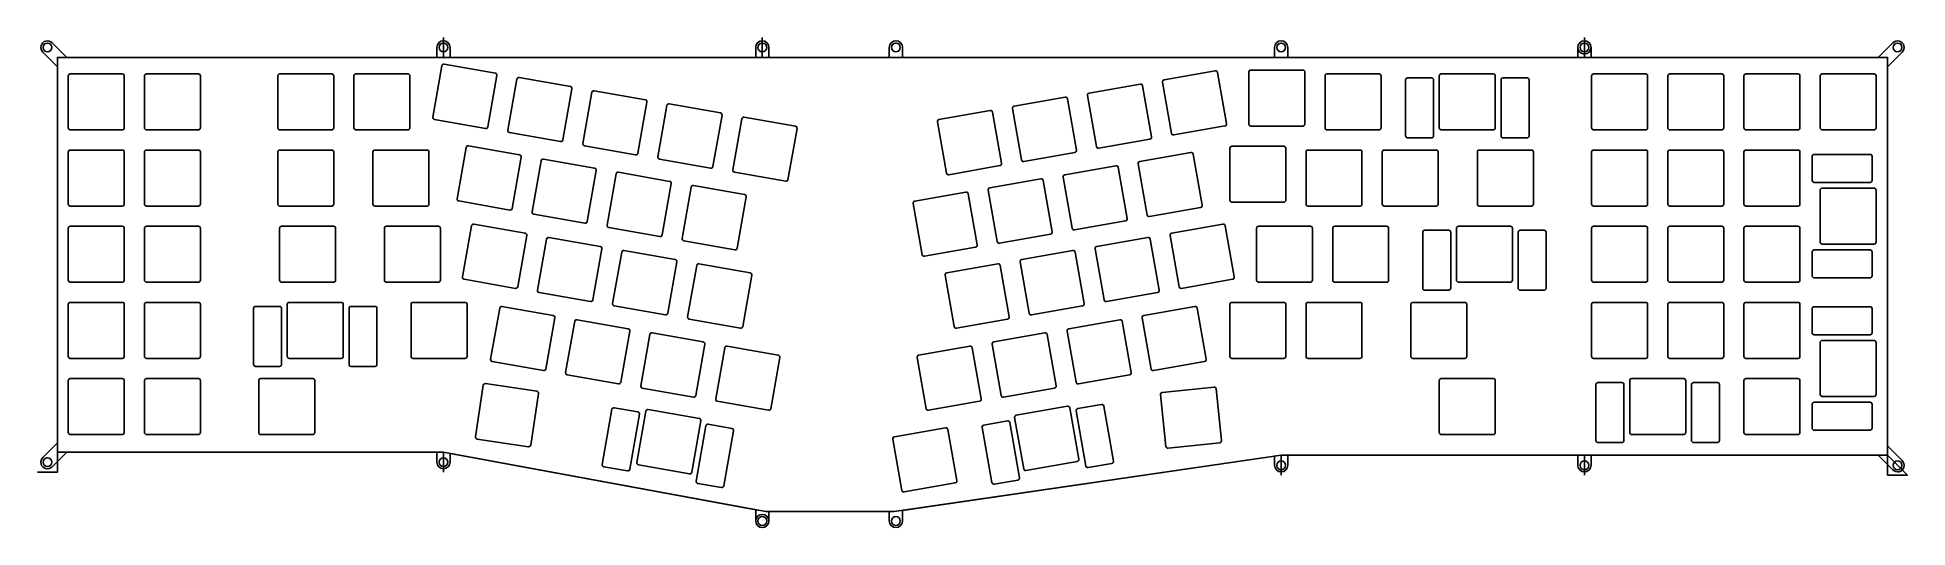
# Model space of a CAD drawing. Header units: millimetres. Extents: x -1 to 508, y -113 to 820.
# Drawn here: x 12.2 to 480, y 100 to 222.6 of the extents above; entities that cross this region are included whole.
import ezdxf

# ---------------------------------------------------------------- set-up
doc = ezdxf.new("R2010")
doc.units = ezdxf.units.MM
doc.header["$MEASUREMENT"] = 0
doc.layers.get('0').update_dxf_attribs({"linetype": 'CONTINUOUS'})

msp = doc.modelspace()

# ---------------------------------------------------------------- linework, layer by layer
at = {"linetype": 'Continuous'}
for p, q in [((113.75726, 217.58663), (113.75726, 222.58663)), ((113.75726, 217.58663), (113.75726, 222.58663)), ((193.51048, 217.58663), (193.51048, 222.58663)), ((193.51048, 217.58663), (193.51048, 222.58663)), ((399.12475, 217.58663), (399.12475, 222.58663)), ((17.20941, 118.88203), (17.20941, 113.88203)), ((113.75726, 118.88203), (113.75726, 113.88203)), ((113.75726, 118.88203), (113.75726, 113.88203)), ((323.292, 118.08393), (323.292, 113.08393)), ((399.12475, 118.08393), (399.12475, 113.08393)), ((474.95751, 118.08393), (474.95751, 113.08393)), ((479.95751, 113.08393), (474.95751, 118.08393)), ((17.20941, 113.88203), (12.20941, 113.88203)), ((474.95751, 113.08393), (479.95751, 113.08393))]:
    msp.add_line(p, q, dxfattribs=at)
for p, q in [((113.36266, 215.47842), (111.10523, 202.67592)), ((113.94189, 215.884), (126.74439, 213.62657)), ((19.93631, 212.97486), (19.93631, 199.97486)), ((20.43631, 213.47486), (33.43631, 213.47486)), ((33.93631, 212.97486), (33.93631, 199.97486)), ((38.98631, 212.97486), (38.98631, 199.97486)), ((39.48631, 213.47486), (52.48631, 213.47486)), ((52.98631, 212.97486), (52.98631, 199.97486)), ((72.32381, 212.97486), (72.32381, 199.97486)), ((72.82381, 213.47486), (85.82381, 213.47486)), ((86.32381, 212.97486), (86.32381, 199.97486)), ((91.37381, 212.97486), (91.37381, 199.97486)), ((91.87381, 213.47486), (104.87381, 213.47486)), ((105.37381, 212.97486), (105.37381, 199.97486)), ((127.14997, 213.04734), (124.89254, 200.24484)), ((132.12325, 212.17042), (129.86582, 199.36792)), ((132.70248, 212.576), (145.50498, 210.31857)), ((275.22485, 208.66458), (288.02736, 210.922)), ((288.60658, 210.51642), (290.86401, 197.71392)), ((293.57986, 211.39335), (295.83729, 198.59084)), ((293.98544, 211.97257), (306.78794, 214.23)), ((307.36717, 213.82442), (309.6246, 201.02192)), ((315.21131, 213.92736), (315.21131, 200.92736)), ((315.71131, 214.42736), (328.71131, 214.42736)), ((329.21131, 213.92736), (329.21131, 200.92736)), ((334.26131, 212.97486), (334.26131, 199.97486)), ((334.76131, 213.47486), (347.76131, 213.47486)), ((348.26131, 212.97486), (348.26131, 199.97486)), ((354.39831, 211.97486), (354.39831, 197.97486)), ((354.89831, 212.47486), (360.89831, 212.47486)), ((361.39831, 211.97486), (361.39831, 197.97486)), ((362.83631, 212.97486), (362.83631, 199.97486)), ((363.33631, 213.47486), (376.33631, 213.47486)), ((376.83631, 212.97486), (376.83631, 199.97486)), ((378.27431, 211.97486), (378.27431, 197.97486)), ((378.77431, 212.47486), (384.77431, 212.47486)), ((385.27431, 211.97486), (385.27431, 197.97486)), ((400.93631, 212.97486), (400.93631, 199.97486)), ((401.43631, 213.47486), (414.43631, 213.47486)), ((414.93631, 212.97486), (414.93631, 199.97486)), ((419.98631, 212.97486), (419.98631, 199.97486)), ((420.48631, 213.47486), (433.48631, 213.47486)), ((433.98631, 212.97486), (433.98631, 199.97486)), ((439.03631, 212.97486), (439.03631, 199.97486)), ((439.53631, 213.47486), (452.53631, 213.47486)), ((453.03631, 212.97486), (453.03631, 199.97486)), ((458.08631, 212.97486), (458.08631, 199.97486)), ((458.58631, 213.47486), (471.58631, 213.47486)), ((472.08631, 212.97486), (472.08631, 199.97486)), ((145.91056, 209.73935), (143.65313, 196.93685)), ((150.88384, 208.86242), (148.62641, 196.05992)), ((151.46306, 209.268), (164.26556, 207.01058)), ((164.67114, 206.43135), (162.41372, 193.62885)), ((170.22365, 205.96001), (183.02615, 203.70258)), ((256.46427, 205.35658), (269.26677, 207.614)), ((269.846, 207.20842), (272.10342, 194.40592)), ((274.81928, 208.08535), (277.0767, 195.28285)), ((111.51081, 202.09669), (124.31331, 199.83926)), ((169.64442, 205.55443), (167.387, 192.75192)), ((183.43173, 203.12335), (181.17431, 190.32085)), ((188.40501, 202.24643), (186.14758, 189.44393)), ((188.98424, 202.65201), (201.78674, 200.39458)), ((237.2981, 201.46935), (239.55553, 188.66685)), ((237.70368, 202.04858), (250.50618, 204.30601)), ((251.08541, 203.90043), (253.34283, 191.09793)), ((256.05869, 204.77735), (258.31611, 191.97485)), ((20.43631, 199.47486), (33.43631, 199.47486)), ((39.48631, 199.47486), (52.48631, 199.47486)), ((72.82381, 199.47486), (85.82381, 199.47486)), ((91.87381, 199.47486), (104.87381, 199.47486)), ((130.2714, 198.78869), (143.0739, 196.53127)), ((202.19232, 199.81535), (199.93489, 187.01285)), ((277.65593, 194.87727), (290.45843, 197.13469)), ((296.41652, 198.18526), (309.21902, 200.44269)), ((315.71131, 200.42736), (328.71131, 200.42736)), ((334.76131, 199.47486), (347.76131, 199.47486)), ((354.89831, 197.47486), (360.89831, 197.47486)), ((363.33631, 199.47486), (376.33631, 199.47486)), ((378.77431, 197.47486), (384.77431, 197.47486)), ((401.43631, 199.47486), (414.43631, 199.47486)), ((420.48631, 199.47486), (433.48631, 199.47486)), ((439.53631, 199.47486), (452.53631, 199.47486)), ((458.58631, 199.47486), (471.58631, 199.47486)), ((19.93631, 193.92486), (19.93631, 180.92486)), ((20.43631, 194.42486), (33.43631, 194.42486)), ((33.93631, 193.92486), (33.93631, 180.92486)), ((38.98631, 193.92486), (38.98631, 180.92486)), ((39.48631, 194.42486), (52.48631, 194.42486)), ((52.98631, 193.92486), (52.98631, 180.92486)), ((72.32381, 193.92486), (72.32381, 180.92486)), ((72.82381, 194.42486), (85.82381, 194.42486)), ((86.32381, 193.92486), (86.32381, 180.92486)), ((96.13631, 193.92486), (96.13631, 180.92486)), ((96.63631, 194.42486), (109.63631, 194.42486)), ((110.13631, 193.92486), (110.13631, 180.92486)), ((119.43496, 195.06383), (117.17753, 182.26133)), ((120.01418, 195.46941), (132.81669, 193.21199)), ((133.22226, 192.63276), (130.96484, 179.83026)), ((138.77477, 192.16141), (151.57727, 189.90399)), ((149.03199, 195.48069), (161.83449, 193.22327)), ((167.79258, 192.1727), (180.59508, 189.91527)), ((258.89534, 191.56927), (271.69784, 193.8267)), ((287.91315, 191.55799), (300.71565, 193.81541)), ((301.29488, 193.40983), (303.5523, 180.60733)), ((310.44881, 194.87736), (310.44881, 181.87736)), ((310.94881, 195.37736), (323.94881, 195.37736)), ((324.44881, 194.87736), (324.44881, 181.87736)), ((329.49881, 193.92486), (329.49881, 180.92486)), ((329.99881, 194.42486), (342.99881, 194.42486)), ((343.49881, 193.92486), (343.49881, 180.92486)), ((348.54881, 193.92486), (348.54881, 180.92486)), ((349.04881, 194.42486), (362.04881, 194.42486)), ((362.54881, 193.92486), (362.54881, 180.92486)), ((372.36131, 193.92486), (372.36131, 180.92486)), ((372.86131, 194.42486), (385.86131, 194.42486)), ((386.36131, 193.92486), (386.36131, 180.92486)), ((400.93631, 193.92486), (400.93631, 180.92486)), ((401.43631, 194.42486), (414.43631, 194.42486)), ((414.93631, 193.92486), (414.93631, 180.92486)), ((419.98631, 193.92486), (419.98631, 180.92486)), ((420.48631, 194.42486), (433.48631, 194.42486)), ((433.98631, 193.92486), (433.98631, 180.92486)), ((439.03631, 193.92486), (439.03631, 180.92486)), ((439.53631, 194.42486), (452.53631, 194.42486)), ((453.03631, 193.92486), (453.03631, 180.92486)), ((456.08631, 192.83786), (456.08631, 186.83786)), ((470.58631, 193.33786), (456.58631, 193.33786)), ((471.08631, 192.83786), (471.08631, 186.83786)), ((138.19554, 191.75583), (135.93812, 178.95333)), ((151.98285, 189.32476), (149.72543, 176.52226)), ((156.95613, 188.44784), (154.69871, 175.64534)), ((157.53536, 188.85342), (170.33786, 186.59599)), ((186.55316, 188.8647), (199.35567, 186.60727)), ((240.13475, 188.26127), (252.93725, 190.5187)), ((250.39197, 184.94199), (263.19447, 187.19942)), ((268.74698, 187.67076), (271.00441, 174.86826)), ((269.15256, 188.24999), (281.95506, 190.50742)), ((282.53429, 190.10184), (284.79171, 177.29933)), ((287.50757, 190.97876), (289.76499, 178.17626)), ((170.74344, 186.01676), (168.48601, 173.21426)), ((175.71672, 185.13984), (173.45929, 172.33734)), ((176.29595, 185.54542), (189.09845, 183.28799)), ((189.50403, 182.70876), (187.2466, 169.90626)), ((231.63138, 181.63399), (244.43388, 183.89142)), ((245.01311, 183.48584), (247.27054, 170.68334)), ((249.98639, 184.36276), (252.24382, 171.56026)), ((263.7737, 186.79384), (266.03113, 173.99134)), ((470.58631, 186.33786), (456.58631, 186.33786)), ((458.08631, 184.39986), (458.08631, 171.39986)), ((471.58631, 184.89986), (458.58631, 184.89986)), ((472.08631, 184.39986), (472.08631, 171.39986)), ((20.43631, 180.42486), (33.43631, 180.42486)), ((39.48631, 180.42486), (52.48631, 180.42486)), ((72.82381, 180.42486), (85.82381, 180.42486)), ((96.63631, 180.42486), (109.63631, 180.42486)), ((117.58311, 181.6821), (130.38561, 179.42468)), ((136.3437, 178.37411), (149.1462, 176.11668)), ((231.2258, 181.05477), (233.48323, 168.25226)), ((290.34422, 177.77068), (303.14672, 180.0281)), ((310.94881, 181.37736), (323.94881, 181.37736)), ((329.99881, 180.42486), (342.99881, 180.42486)), ((349.04881, 180.42486), (362.04881, 180.42486)), ((372.86131, 180.42486), (385.86131, 180.42486)), ((401.43631, 180.42486), (414.43631, 180.42486)), ((420.48631, 180.42486), (433.48631, 180.42486)), ((439.53631, 180.42486), (452.53631, 180.42486)), ((19.93631, 174.87486), (19.93631, 161.87486)), ((20.43631, 175.37486), (33.43631, 175.37486)), ((33.93631, 174.87486), (33.93631, 161.87486)), ((38.98631, 174.87486), (38.98631, 161.87486)), ((39.48631, 175.37486), (52.48631, 175.37486)), ((52.98631, 174.87486), (52.98631, 161.87486)), ((72.80006, 174.87486), (72.80006, 161.87486)), ((73.30006, 175.37486), (86.30006, 175.37486)), ((86.80006, 174.87486), (86.80006, 161.87486)), ((98.99381, 174.87486), (98.99381, 161.87486)), ((99.49381, 175.37486), (112.49381, 175.37486)), ((112.99381, 174.87486), (112.99381, 161.87486)), ((120.81711, 175.47624), (118.55968, 162.67374)), ((121.39633, 175.88182), (134.19883, 173.6244)), ((155.10429, 175.06611), (167.90679, 172.80868)), ((252.82305, 171.15468), (265.62555, 173.41211)), ((271.58363, 174.46268), (284.38613, 176.72011)), ((295.91129, 173.6244), (308.71379, 175.88182)), ((309.29302, 175.47624), (311.55045, 162.67374)), ((317.11631, 174.87486), (317.11631, 161.87486)), ((317.61631, 175.37486), (330.61631, 175.37486)), ((331.11631, 174.87486), (331.11631, 161.87486)), ((336.16631, 174.87486), (336.16631, 161.87486)), ((336.66631, 175.37486), (349.66631, 175.37486)), ((350.16631, 174.87486), (350.16631, 161.87486)), ((358.68456, 173.87486), (358.68456, 159.87486)), ((359.18456, 174.37486), (365.18456, 174.37486)), ((365.68456, 173.87486), (365.68456, 159.87486)), ((367.12256, 174.87486), (367.12256, 161.87486)), ((367.62256, 175.37486), (380.62256, 175.37486)), ((381.12256, 174.87486), (381.12256, 161.87486)), ((382.56056, 173.87486), (382.56056, 159.87486)), ((383.06056, 174.37486), (389.06056, 174.37486)), ((389.56056, 173.87486), (389.56056, 159.87486)), ((400.93631, 174.87486), (400.93631, 161.87486)), ((401.43631, 175.37486), (414.43631, 175.37486)), ((414.93631, 174.87486), (414.93631, 161.87486)), ((419.98631, 174.87486), (419.98631, 161.87486)), ((420.48631, 175.37486), (433.48631, 175.37486)), ((433.98631, 174.87486), (433.98631, 161.87486)), ((439.03631, 174.87486), (439.03631, 161.87486)), ((439.53631, 175.37486), (452.53631, 175.37486)), ((453.03631, 174.87486), (453.03631, 161.87486)), ((134.60441, 173.04517), (132.34699, 160.24267)), ((139.57769, 172.16825), (137.32027, 159.36575)), ((140.15692, 172.57383), (152.95942, 170.3164)), ((153.365, 169.73717), (151.10758, 156.93467)), ((158.33828, 168.86025), (156.08085, 156.05775)), ((158.91751, 169.26583), (171.72001, 167.0084)), ((173.86487, 171.75811), (186.66737, 169.50068)), ((234.06246, 167.84668), (246.86496, 170.10411)), ((258.39012, 167.0084), (271.19262, 169.26583)), ((271.77184, 168.86025), (274.02927, 156.05775)), ((276.74512, 169.73717), (279.00255, 156.93467)), ((277.1507, 170.3164), (289.9532, 172.57383)), ((290.53243, 172.16825), (292.78986, 159.36575)), ((295.50571, 173.04517), (297.76314, 160.24267)), ((456.08631, 168.96186), (456.08631, 162.96186)), ((470.58631, 169.46186), (456.58631, 169.46186)), ((471.58631, 170.89986), (458.58631, 170.89986)), ((471.08631, 168.96186), (471.08631, 162.96186)), ((172.12559, 166.42917), (169.86816, 153.62667)), ((177.09887, 165.55225), (174.84144, 152.74975)), ((177.6781, 165.95783), (190.4806, 163.70041)), ((239.62953, 163.70041), (252.43203, 165.95783)), ((253.01126, 165.55225), (255.26868, 152.74975)), ((257.98454, 166.42917), (260.24196, 153.62667)), ((20.43631, 161.37486), (33.43631, 161.37486)), ((39.48631, 161.37486), (52.48631, 161.37486)), ((73.30006, 161.37486), (86.30006, 161.37486)), ((99.49381, 161.37486), (112.49381, 161.37486)), ((118.96526, 162.09452), (131.76776, 159.83709)), ((190.88618, 163.12118), (188.62875, 150.31868)), ((239.22395, 163.12118), (241.48137, 150.31868)), ((298.34237, 159.83709), (311.14487, 162.09452)), ((317.61631, 161.37486), (330.61631, 161.37486)), ((336.66631, 161.37486), (349.66631, 161.37486)), ((359.18456, 159.37486), (365.18456, 159.37486)), ((367.62256, 161.37486), (380.62256, 161.37486)), ((383.06056, 159.37486), (389.06056, 159.37486)), ((401.43631, 161.37486), (414.43631, 161.37486)), ((420.48631, 161.37486), (433.48631, 161.37486)), ((439.53631, 161.37486), (452.53631, 161.37486)), ((470.58631, 162.46186), (456.58631, 162.46186)), ((19.93631, 155.82486), (19.93631, 142.82486)), ((20.43631, 156.32486), (33.43631, 156.32486)), ((33.93631, 155.82486), (33.93631, 142.82486)), ((38.98631, 155.82486), (38.98631, 142.82486)), ((39.48631, 156.32486), (52.48631, 156.32486)), ((52.98631, 155.82486), (52.98631, 142.82486)), ((66.26706, 154.82486), (66.26706, 140.82486)), ((66.76706, 155.32486), (72.76706, 155.32486)), ((73.26706, 154.82486), (73.26706, 140.82486)), ((74.70506, 155.82486), (74.70506, 142.82486)), ((75.20506, 156.32486), (88.20506, 156.32486)), ((88.70506, 155.82486), (88.70506, 142.82486)), ((90.14306, 154.82486), (90.14306, 140.82486)), ((90.64306, 155.32486), (96.64306, 155.32486)), ((97.14306, 154.82486), (97.14306, 140.82486)), ((105.66131, 155.82486), (105.66131, 142.82486)), ((106.16131, 156.32486), (119.16131, 156.32486)), ((119.66131, 155.82486), (119.66131, 142.82486)), ((127.82743, 154.89626), (125.57, 142.09376)), ((128.40666, 155.30184), (141.20916, 153.04441)), ((137.72585, 158.78652), (150.52835, 156.52909)), ((156.48643, 155.47852), (169.28894, 153.22109)), ((260.82119, 153.22109), (273.62369, 155.47852)), ((279.58178, 156.52909), (292.38428, 158.78652)), ((288.90097, 153.04441), (301.70347, 155.30184)), ((302.28269, 154.89626), (304.54012, 142.09376)), ((310.44881, 155.82486), (310.44881, 142.82486)), ((310.94881, 156.32486), (323.94881, 156.32486)), ((324.44881, 155.82486), (324.44881, 142.82486)), ((329.49881, 155.82486), (329.49881, 142.82486)), ((329.99881, 156.32486), (342.99881, 156.32486)), ((343.49881, 155.82486), (343.49881, 142.82486)), ((355.69256, 155.82486), (355.69256, 142.82486)), ((356.19256, 156.32486), (369.19256, 156.32486)), ((369.69256, 155.82486), (369.69256, 142.82486)), ((400.93631, 155.82486), (400.93631, 142.82486)), ((401.43631, 156.32486), (414.43631, 156.32486)), ((414.93631, 155.82486), (414.93631, 142.82486)), ((419.98631, 155.82486), (419.98631, 142.82486)), ((420.48631, 156.32486), (433.48631, 156.32486)), ((433.98631, 155.82486), (433.98631, 142.82486)), ((439.03631, 155.82486), (439.03631, 142.82486)), ((439.53631, 156.32486), (452.53631, 156.32486)), ((453.03631, 155.82486), (453.03631, 142.82486)), ((456.08631, 154.73786), (456.08631, 148.73786)), ((470.58631, 155.23786), (456.58631, 155.23786)), ((471.08631, 154.73786), (471.08631, 148.73786)), ((141.61474, 152.46518), (139.35731, 139.66268)), ((146.58802, 151.58826), (144.33059, 138.78576)), ((147.16725, 151.99384), (159.96975, 149.73641)), ((175.24702, 152.17052), (188.04952, 149.9131)), ((242.0606, 149.9131), (254.8631, 152.17052)), ((270.14038, 149.73641), (282.94288, 151.99384)), ((283.52211, 151.58826), (285.77953, 138.78576)), ((288.49539, 152.46518), (290.75281, 139.66268)), ((160.37533, 149.15719), (158.1179, 136.35469)), ((165.34861, 148.28026), (163.09118, 135.47776)), ((165.92783, 148.68584), (178.73034, 146.42842)), ((179.13591, 145.84919), (176.87849, 133.04669)), ((184.68842, 145.37784), (197.49092, 143.12042)), ((232.6192, 143.12042), (245.4217, 145.37784)), ((250.97421, 145.84919), (253.23164, 133.04669)), ((251.37979, 146.42842), (264.18229, 148.68584)), ((264.76152, 148.28026), (267.01895, 135.47776)), ((269.7348, 149.15719), (271.99222, 136.35469)), ((470.58631, 148.23786), (456.58631, 148.23786)), ((458.08631, 146.29986), (458.08631, 133.29986)), ((471.58631, 146.79986), (458.58631, 146.79986)), ((472.08631, 146.29986), (472.08631, 133.29986)), ((20.43631, 142.32486), (33.43631, 142.32486)), ((39.48631, 142.32486), (52.48631, 142.32486)), ((66.76706, 140.32486), (72.76706, 140.32486)), ((75.20506, 142.32486), (88.20506, 142.32486)), ((90.64306, 140.32486), (96.64306, 140.32486)), ((106.16131, 142.32486), (119.16131, 142.32486)), ((125.97558, 141.51453), (138.77809, 139.2571)), ((184.10919, 144.97227), (181.85177, 132.16976)), ((197.8965, 142.54119), (195.63908, 129.73869)), ((232.21362, 142.54119), (234.47105, 129.73869)), ((246.00093, 144.97227), (248.25836, 132.16976)), ((291.33204, 139.2571), (304.13454, 141.51453)), ((310.94881, 142.32486), (323.94881, 142.32486)), ((329.99881, 142.32486), (342.99881, 142.32486)), ((356.19256, 142.32486), (369.19256, 142.32486)), ((401.43631, 142.32486), (414.43631, 142.32486)), ((420.48631, 142.32486), (433.48631, 142.32486)), ((439.53631, 142.32486), (452.53631, 142.32486)), ((19.93631, 136.77486), (19.93631, 123.77486)), ((20.43631, 137.27486), (33.43631, 137.27486)), ((33.93631, 136.77486), (33.93631, 123.77486)), ((38.98631, 136.77486), (38.98631, 123.77486)), ((39.48631, 137.27486), (52.48631, 137.27486)), ((52.98631, 136.77486), (52.98631, 123.77486)), ((67.56131, 136.77486), (67.56131, 123.77486)), ((68.06131, 137.27486), (81.06131, 137.27486)), ((81.56131, 136.77486), (81.56131, 123.77486)), ((124.2453, 136.00519), (137.1025, 134.08367)), ((144.73617, 138.20653), (157.53867, 135.94911)), ((272.57145, 135.94911), (285.37395, 138.20653)), ((362.83631, 136.77486), (362.83631, 123.77486)), ((363.33631, 137.27486), (376.33631, 137.27486)), ((376.83631, 136.77486), (376.83631, 123.77486)), ((402.02331, 135.77486), (402.02331, 121.77486)), ((402.52331, 136.27486), (408.52331, 136.27486)), ((409.02331, 135.77486), (409.02331, 121.77486)), ((410.46131, 136.77486), (410.46131, 123.77486)), ((410.96131, 137.27486), (423.96131, 137.27486)), ((424.46131, 136.77486), (424.46131, 123.77486)), ((425.89931, 135.77486), (425.89931, 121.77486)), ((426.39931, 136.27486), (432.39931, 136.27486)), ((432.89931, 135.77486), (432.89931, 121.77486)), ((439.03631, 136.77486), (439.03631, 123.77486)), ((439.53631, 137.27486), (452.53631, 137.27486)), ((453.03631, 136.77486), (453.03631, 123.77486)), ((123.67688, 135.58459), (121.75536, 122.72738)), ((137.5231, 133.51526), (135.60158, 120.65805)), ((163.49676, 134.89853), (176.29926, 132.64111)), ((182.25735, 131.59054), (195.05985, 129.33311)), ((235.05028, 129.33311), (247.85278, 131.59054)), ((253.81086, 132.64111), (266.61337, 134.89853)), ((293.11456, 133.2501), (294.47343, 120.32132)), ((293.55956, 133.79963), (306.48835, 135.1585)), ((307.03787, 134.7135), (308.39674, 121.78472)), ((470.58631, 131.36186), (456.58631, 131.36186)), ((471.58631, 132.79986), (458.58631, 132.79986)), ((155.90223, 129.58661), (153.47115, 115.7993)), ((156.48145, 129.99219), (162.3903, 128.9503)), ((162.79588, 128.37107), (160.36481, 114.58377)), ((164.38568, 129.10618), (162.12826, 116.30367)), ((164.96491, 129.51176), (177.76741, 127.25433)), ((178.17299, 126.6751), (175.91556, 113.8726)), ((248.8967, 125.63128), (254.80555, 126.67317)), ((256.62728, 127.5021), (258.88471, 114.6996)), ((257.03286, 128.08133), (269.83536, 130.33875)), ((270.41459, 129.93317), (272.67202, 117.13067)), ((272.00439, 129.19807), (274.43547, 115.41076)), ((272.40997, 129.7773), (278.31882, 130.81919)), ((278.89805, 130.41361), (281.32912, 116.6263)), ((456.08631, 130.86186), (456.08631, 124.86186)), ((471.08631, 130.86186), (471.08631, 124.86186)), ((20.43631, 123.27486), (33.43631, 123.27486)), ((39.48631, 123.27486), (52.48631, 123.27486)), ((68.06131, 123.27486), (81.06131, 123.27486)), ((122.17596, 122.15897), (135.03317, 120.23745)), ((179.4155, 125.44059), (176.98442, 111.65328)), ((179.99472, 125.84617), (185.90357, 124.80428)), ((186.30915, 124.22505), (183.87808, 110.43774)), ((226.14133, 122.1266), (228.39875, 109.3241)), ((226.54691, 122.70583), (239.34941, 124.96326)), ((239.92864, 124.55768), (242.18606, 111.75518)), ((248.49112, 125.05205), (250.9222, 111.26474)), ((255.38478, 126.26759), (257.81585, 112.48028)), ((363.33631, 123.27486), (376.33631, 123.27486)), ((410.96131, 123.27486), (423.96131, 123.27486)), ((439.53631, 123.27486), (452.53631, 123.27486)), ((470.58631, 124.36186), (456.58631, 124.36186)), ((295.02296, 119.87632), (307.95174, 121.23519)), ((402.52331, 121.27486), (408.52331, 121.27486)), ((426.39931, 121.27486), (432.39931, 121.27486)), ((153.87673, 115.22007), (159.78558, 114.17819)), ((162.53384, 115.72445), (175.33634, 113.46702)), ((259.46394, 114.29402), (272.26644, 116.55145)), ((275.01469, 115.00518), (280.92354, 116.04707)), ((177.39, 111.07405), (183.29885, 110.03216)), ((228.97798, 108.91852), (241.78048, 111.17595)), ((251.50142, 110.85916), (257.41027, 111.90105))]:
    msp.add_line(p, q)
msp.add_lwpolyline([(472.62463, 118.08393), (476.26525, 114.4433, 1.011124977), (478.62423, 116.75066), (474.95751, 120.41681), (474.95751, 215.25375), (478.59813, 218.89438, 1.011124977), (476.29078, 221.25336), (472.62463, 217.58663), (400.77475, 217.58663), (400.77475, 220.08663, 1), (397.47475, 220.08663), (397.47475, 217.58663), (324.942, 217.58663), (324.942, 220.08663, 1), (321.642, 220.08663), (321.642, 217.58663), (228.58163, 217.58663), (228.58163, 220.08663, 1), (225.28163, 220.08663), (225.28163, 217.58663), (195.16048, 217.58663), (195.16048, 220.08663, 1), (191.86048, 220.08663), (191.86048, 217.58663), (115.40726, 217.58663), (115.40726, 220.08663, 1), (112.10726, 220.08663), (112.10726, 217.58663), (19.54229, 217.58663), (15.90166, 221.22726, 1.011124977), (13.54268, 218.9199), (17.20941, 215.25375), (17.20941, 121.21491), (13.56878, 117.57429, 1.011124977), (15.87613, 115.2153), (19.54229, 118.88203), (112.10726, 118.88203), (112.10726, 116.38203, 1), (115.40726, 116.38203), (115.40726, 118.57759), (191.86048, 104.47118), (191.86048, 101.65974, 1), (195.16048, 101.65974), (195.16048, 104.00898), (225.28163, 104.00898), (225.28163, 101.65974, 1), (228.58163, 101.65974), (228.59769, 104.31436), (321.642, 117.844), (321.642, 115.58393, 1), (324.942, 115.58393), (324.942, 118.08393), (397.47475, 118.08393), (397.47475, 115.58393, 1), (400.77475, 115.58393), (400.77475, 118.08393), (472.62463, 118.08393)], format="xyb", dxfattribs=at)
msp.add_lwpolyline([(113.75726, 118.88203), (194.36553, 104.00898), (226.49751, 104.00898), (323.292, 118.08393), (474.95751, 118.08393), (474.95751, 217.58663), (17.20941, 217.58663), (17.20941, 118.88203), (113.75726, 118.88203)], dxfattribs=at)
for centre, radius in [((14.70941, 220.08663), 1.1), ((113.75726, 220.08663), 1.1), ((193.51048, 220.08663), 1.1), ((226.93163, 220.08663), 1.1), ((323.292, 220.08663), 1.1), ((399.12475, 220.08663), 1.65), ((399.12475, 220.08663), 1.1), ((477.45751, 220.08663), 1.1), ((477.45751, 220.08663), 1.1), ((14.70941, 116.38203), 1.1), ((113.75726, 116.38203), 1.1), ((323.292, 115.58393), 1.1), ((323.292, 115.58393), 1.1), ((399.12475, 115.58393), 1.1), ((399.12475, 115.58393), 1.1), ((477.45751, 115.58393), 1.1), ((477.45751, 115.58393), 1.1), ((193.51048, 101.65974), 1.65), ((193.51048, 101.65974), 1.1), ((193.51048, 101.65974), 1.1), ((226.93163, 101.65974), 1.1)]:
    msp.add_circle(centre, radius, dxfattribs=at)
for centre, start, end in [((113.85506, 215.39159), 80, 170), ((20.43631, 212.97486), 90, 180), ((33.43631, 212.97486), 0, 90), ((39.48631, 212.97486), 90, 180), ((52.48631, 212.97486), 0, 90), ((72.82381, 212.97486), 90, 180), ((85.82381, 212.97486), 0, 90), ((91.87381, 212.97486), 90, 180), ((104.87381, 212.97486), 0, 90), ((126.65757, 213.13417), 350, 80), ((132.61565, 212.0836), 80, 170), ((288.11418, 210.4296), 10, 100), ((294.07227, 211.48017), 100, 190), ((306.87477, 213.7376), 10, 100), ((315.71131, 213.92736), 90, 180), ((328.71131, 213.92736), 0, 90), ((334.76131, 212.97486), 90, 180), ((347.76131, 212.97486), 0, 90), ((354.89831, 211.97486), 90, 180), ((360.89831, 211.97486), 0, 90), ((363.33631, 212.97486), 90, 180), ((376.33631, 212.97486), 0, 90), ((378.77431, 211.97486), 90, 180), ((384.77431, 211.97486), 0, 90), ((401.43631, 212.97486), 90, 180), ((414.43631, 212.97486), 0, 90), ((420.48631, 212.97486), 90, 180), ((433.48631, 212.97486), 0, 90), ((439.53631, 212.97486), 90, 180), ((452.53631, 212.97486), 0, 90), ((458.58631, 212.97486), 90, 180), ((471.58631, 212.97486), 0, 90), ((145.41815, 209.82617), 350, 80), ((151.37624, 208.7756), 80, 170), ((164.17874, 206.51817), 350, 80), ((170.13683, 205.4676), 80, 170), ((269.35359, 207.1216), 10, 100), ((275.31168, 208.17217), 100, 190), ((111.59764, 202.58909), 170, 260), ((182.93933, 203.21017), 350, 80), ((188.89742, 202.1596), 80, 170), ((237.7905, 201.55618), 100, 190), ((250.593, 203.8136), 10, 100), ((256.55109, 204.86417), 100, 190), ((20.43631, 199.97486), 180, 270), ((33.43631, 199.97486), 270, 0), ((39.48631, 199.97486), 180, 270), ((52.48631, 199.97486), 270, 0), ((72.82381, 199.97486), 180, 270), ((85.82381, 199.97486), 270, 0), ((91.87381, 199.97486), 180, 270), ((104.87381, 199.97486), 270, 0), ((124.40014, 200.33167), 260, 350), ((130.35823, 199.2811), 170, 260), ((143.16073, 197.02367), 260, 350), ((201.69992, 199.90218), 350, 80), ((290.37161, 197.6271), 280, 10), ((296.32969, 198.67767), 190, 280), ((309.13219, 200.93509), 280, 10), ((315.71131, 200.92736), 180, 270), ((328.71131, 200.92736), 270, 0), ((334.76131, 199.97486), 180, 270), ((347.76131, 199.97486), 270, 0), ((354.89831, 197.97486), 180, 270), ((360.89831, 197.97486), 270, 0), ((363.33631, 199.97486), 180, 270), ((376.33631, 199.97486), 270, 0), ((378.77431, 197.97486), 180, 270), ((384.77431, 197.97486), 270, 0), ((401.43631, 199.97486), 180, 270), ((414.43631, 199.97486), 270, 0), ((420.48631, 199.97486), 180, 270), ((433.48631, 199.97486), 270, 0), ((439.53631, 199.97486), 180, 270), ((452.53631, 199.97486), 270, 0), ((458.58631, 199.97486), 180, 270), ((471.58631, 199.97486), 270, 0), ((20.43631, 193.92486), 90, 180), ((33.43631, 193.92486), 0, 90), ((39.48631, 193.92486), 90, 180), ((52.48631, 193.92486), 0, 90), ((72.82381, 193.92486), 90, 180), ((85.82381, 193.92486), 0, 90), ((96.63631, 193.92486), 90, 180), ((109.63631, 193.92486), 0, 90), ((119.92736, 194.97701), 80, 170), ((132.72986, 192.71958), 350, 80), ((138.68795, 191.66901), 80, 170), ((149.11881, 195.9731), 170, 260), ((161.92131, 193.71567), 260, 350), ((167.8794, 192.6651), 170, 260), ((258.80852, 192.06167), 190, 280), ((271.61102, 194.3191), 280, 10), ((277.56911, 195.36967), 190, 280), ((300.80247, 193.32301), 10, 100), ((310.94881, 194.87736), 90, 180), ((323.94881, 194.87736), 0, 90), ((329.99881, 193.92486), 90, 180), ((342.99881, 193.92486), 0, 90), ((349.04881, 193.92486), 90, 180), ((362.04881, 193.92486), 0, 90), ((372.86131, 193.92486), 90, 180), ((385.86131, 193.92486), 0, 90), ((401.43631, 193.92486), 90, 180), ((414.43631, 193.92486), 0, 90), ((420.48631, 193.92486), 90, 180), ((433.48631, 193.92486), 0, 90), ((439.53631, 193.92486), 90, 180), ((452.53631, 193.92486), 0, 90), ((456.58631, 192.83786), 90, 180), ((470.58631, 192.83786), 0, 90), ((151.49045, 189.41158), 350, 80), ((157.44854, 188.36101), 80, 170), ((180.6819, 190.40767), 260, 350), ((186.63999, 189.3571), 170, 260), ((240.04793, 188.75368), 190, 280), ((252.85043, 191.0111), 280, 10), ((263.2813, 186.70701), 10, 100), ((269.23938, 187.75758), 100, 190), ((282.04188, 190.01501), 10, 100), ((287.99997, 191.06558), 100, 190), ((170.25104, 186.10359), 350, 80), ((176.20912, 185.05301), 80, 170), ((189.01162, 182.79559), 350, 80), ((199.44249, 187.09968), 260, 350), ((244.52071, 183.39902), 10, 100), ((250.4788, 184.44959), 100, 190), ((456.58631, 186.83786), 180, 270), ((458.58631, 184.39986), 90, 180), ((470.58631, 186.83786), 270, 0), ((471.58631, 184.39986), 0, 90), ((20.43631, 180.92486), 180, 270), ((33.43631, 180.92486), 270, 0), ((39.48631, 180.92486), 180, 270), ((52.48631, 180.92486), 270, 0), ((72.82381, 180.92486), 180, 270), ((85.82381, 180.92486), 270, 0), ((96.63631, 180.92486), 180, 270), ((109.63631, 180.92486), 270, 0), ((117.66993, 182.17451), 170, 260), ((130.47243, 179.91708), 260, 350), ((136.43052, 178.86651), 170, 260), ((231.71821, 181.14159), 100, 190), ((290.2574, 178.26308), 190, 280), ((303.0599, 180.52051), 280, 10), ((310.94881, 181.87736), 180, 270), ((323.94881, 181.87736), 270, 0), ((329.99881, 180.92486), 180, 270), ((342.99881, 180.92486), 270, 0), ((349.04881, 180.92486), 180, 270), ((362.04881, 180.92486), 270, 0), ((372.86131, 180.92486), 180, 270), ((385.86131, 180.92486), 270, 0), ((401.43631, 180.92486), 180, 270), ((414.43631, 180.92486), 270, 0), ((420.48631, 180.92486), 180, 270), ((433.48631, 180.92486), 270, 0), ((439.53631, 180.92486), 180, 270), ((452.53631, 180.92486), 270, 0), ((20.43631, 174.87486), 90, 180), ((33.43631, 174.87486), 0, 90), ((39.48631, 174.87486), 90, 180), ((52.48631, 174.87486), 0, 90), ((73.30006, 174.87486), 90, 180), ((86.30006, 174.87486), 0, 90), ((99.49381, 174.87486), 90, 180), ((112.49381, 174.87486), 0, 90), ((121.30951, 175.38942), 80, 170), ((134.11201, 173.13199), 350, 80), ((149.23302, 176.60908), 260, 350), ((155.19111, 175.55851), 170, 260), ((167.99361, 173.30109), 260, 350), ((265.53872, 173.90451), 280, 10), ((271.49681, 174.95508), 190, 280), ((284.29931, 177.21251), 280, 10), ((295.99812, 173.13199), 100, 190), ((308.80062, 175.38942), 10, 100), ((317.61631, 174.87486), 90, 180), ((330.61631, 174.87486), 0, 90), ((336.66631, 174.87486), 90, 180), ((349.66631, 174.87486), 0, 90), ((359.18456, 173.87486), 90, 180), ((365.18456, 173.87486), 0, 90), ((367.62256, 174.87486), 90, 180), ((380.62256, 174.87486), 0, 90), ((383.06056, 173.87486), 90, 180), ((389.06056, 173.87486), 0, 90), ((401.43631, 174.87486), 90, 180), ((414.43631, 174.87486), 0, 90), ((420.48631, 174.87486), 90, 180), ((433.48631, 174.87486), 0, 90), ((439.53631, 174.87486), 90, 180), ((452.53631, 174.87486), 0, 90), ((140.0701, 172.08142), 80, 170), ((152.8726, 169.824), 350, 80), ((158.83068, 168.77343), 80, 170), ((173.9517, 172.25051), 170, 260), ((186.7542, 169.99309), 260, 350), ((246.77813, 170.59651), 280, 10), ((252.73622, 171.64709), 190, 280), ((271.27944, 168.77343), 10, 100), ((277.23753, 169.824), 100, 190), ((290.04003, 172.08142), 10, 100), ((456.58631, 168.96186), 90, 180), ((458.58631, 171.39986), 180, 270), ((470.58631, 168.96186), 0, 90), ((471.58631, 171.39986), 270, 0), ((171.63319, 166.516), 350, 80), ((177.59127, 165.46543), 80, 170), ((233.97563, 168.33909), 190, 280), ((252.51885, 165.46543), 10, 100), ((258.47694, 166.516), 100, 190), ((20.43631, 161.87486), 180, 270), ((33.43631, 161.87486), 270, 0), ((39.48631, 161.87486), 180, 270), ((52.48631, 161.87486), 270, 0), ((73.30006, 161.87486), 180, 270), ((86.30006, 161.87486), 270, 0), ((99.49381, 161.87486), 180, 270), ((112.49381, 161.87486), 270, 0), ((119.05208, 162.58692), 170, 260), ((131.85458, 160.32949), 260, 350), ((137.81267, 159.27892), 170, 260), ((190.39377, 163.208), 350, 80), ((239.71635, 163.208), 100, 190), ((292.29745, 159.27892), 280, 10), ((298.25554, 160.32949), 190, 280), ((311.05804, 162.58692), 280, 10), ((317.61631, 161.87486), 180, 270), ((330.61631, 161.87486), 270, 0), ((336.66631, 161.87486), 180, 270), ((349.66631, 161.87486), 270, 0), ((359.18456, 159.87486), 180, 270), ((365.18456, 159.87486), 270, 0), ((367.62256, 161.87486), 180, 270), ((380.62256, 161.87486), 270, 0), ((383.06056, 159.87486), 180, 270), ((389.06056, 159.87486), 270, 0), ((401.43631, 161.87486), 180, 270), ((414.43631, 161.87486), 270, 0), ((420.48631, 161.87486), 180, 270), ((433.48631, 161.87486), 270, 0), ((439.53631, 161.87486), 180, 270), ((452.53631, 161.87486), 270, 0), ((456.58631, 162.96186), 180, 270), ((470.58631, 162.96186), 270, 0), ((20.43631, 155.82486), 90, 180), ((33.43631, 155.82486), 0, 90), ((39.48631, 155.82486), 90, 180), ((52.48631, 155.82486), 0, 90), ((66.76706, 154.82486), 90, 180), ((72.76706, 154.82486), 0, 90), ((75.20506, 155.82486), 90, 180), ((88.20506, 155.82486), 0, 90), ((90.64306, 154.82486), 90, 180), ((96.64306, 154.82486), 0, 90), ((106.16131, 155.82486), 90, 180), ((119.16131, 155.82486), 0, 90), ((128.31983, 154.80943), 80, 170), ((150.61517, 157.0215), 260, 350), ((156.57326, 155.97092), 170, 260), ((273.53687, 155.97092), 280, 10), ((279.49495, 157.0215), 190, 280), ((301.79029, 154.80943), 10, 100), ((310.94881, 155.82486), 90, 180), ((323.94881, 155.82486), 0, 90), ((329.99881, 155.82486), 90, 180), ((342.99881, 155.82486), 0, 90), ((356.19256, 155.82486), 90, 180), ((369.19256, 155.82486), 0, 90), ((401.43631, 155.82486), 90, 180), ((414.43631, 155.82486), 0, 90), ((420.48631, 155.82486), 90, 180), ((433.48631, 155.82486), 0, 90), ((439.53631, 155.82486), 90, 180), ((452.53631, 155.82486), 0, 90), ((456.58631, 154.73786), 90, 180), ((470.58631, 154.73786), 0, 90), ((141.12234, 152.55201), 350, 80), ((147.08042, 151.50144), 80, 170), ((159.88292, 149.24401), 350, 80), ((169.37576, 153.7135), 260, 350), ((175.33385, 152.66293), 170, 260), ((188.13635, 150.4055), 260, 350), ((241.97378, 150.4055), 190, 280), ((254.77628, 152.66293), 280, 10), ((260.73437, 153.7135), 190, 280), ((270.2272, 149.24401), 100, 190), ((283.0297, 151.50144), 10, 100), ((288.98779, 152.55201), 100, 190), ((165.84101, 148.19344), 80, 170), ((178.64351, 145.93601), 350, 80), ((184.6016, 144.88544), 80, 170), ((245.50853, 144.88544), 10, 100), ((251.46661, 145.93601), 100, 190), ((264.26912, 148.19344), 10, 100), ((456.58631, 148.73786), 180, 270), ((458.58631, 146.29986), 90, 180), ((470.58631, 148.73786), 270, 0), ((471.58631, 146.29986), 0, 90), ((20.43631, 142.82486), 180, 270), ((33.43631, 142.82486), 270, 0), ((39.48631, 142.82486), 180, 270), ((52.48631, 142.82486), 270, 0), ((66.76706, 140.82486), 180, 270), ((72.76706, 140.82486), 270, 0), ((75.20506, 142.82486), 180, 270), ((88.20506, 142.82486), 270, 0), ((90.64306, 140.82486), 180, 270), ((96.64306, 140.82486), 270, 0), ((106.16131, 142.82486), 180, 270), ((119.16131, 142.82486), 270, 0), ((126.06241, 142.00693), 170, 260), ((197.4041, 142.62801), 350, 80), ((232.70603, 142.62801), 100, 190), ((304.04772, 142.00693), 280, 10), ((310.94881, 142.82486), 180, 270), ((323.94881, 142.82486), 270, 0), ((329.99881, 142.82486), 180, 270), ((342.99881, 142.82486), 270, 0), ((356.19256, 142.82486), 180, 270), ((369.19256, 142.82486), 270, 0), ((401.43631, 142.82486), 180, 270), ((414.43631, 142.82486), 270, 0), ((420.48631, 142.82486), 180, 270), ((433.48631, 142.82486), 270, 0), ((439.53631, 142.82486), 180, 270), ((452.53631, 142.82486), 270, 0), ((20.43631, 136.77486), 90, 180), ((33.43631, 136.77486), 0, 90), ((39.48631, 136.77486), 90, 180), ((52.48631, 136.77486), 0, 90), ((68.06131, 136.77486), 90, 180), ((81.06131, 136.77486), 0, 90), ((124.17139, 135.51068), 81.5, 171.5), ((138.86491, 139.74951), 260, 350), ((144.823, 138.69894), 170, 260), ((157.6255, 136.44151), 260, 350), ((272.48463, 136.44151), 190, 280), ((285.28713, 138.69894), 280, 10), ((291.24522, 139.74951), 190, 280), ((363.33631, 136.77486), 90, 180), ((376.33631, 136.77486), 0, 90), ((402.52331, 135.77486), 90, 180), ((408.52331, 135.77486), 0, 90), ((410.96131, 136.77486), 90, 180), ((423.96131, 136.77486), 0, 90), ((426.39931, 135.77486), 90, 180), ((432.39931, 135.77486), 0, 90), ((439.53631, 136.77486), 90, 180), ((452.53631, 136.77486), 0, 90), ((137.0286, 133.58916), 351.5, 81.5), ((163.58358, 135.39094), 170, 260), ((176.38608, 133.13351), 260, 350), ((182.34417, 132.08294), 170, 260), ((247.76595, 132.08294), 280, 10), ((253.72404, 133.13351), 190, 280), ((266.52654, 135.39094), 280, 10), ((293.61182, 133.30237), 96, 186), ((306.54061, 134.66124), 6, 96), ((456.58631, 130.86186), 90, 180), ((458.58631, 133.29986), 180, 270), ((470.58631, 130.86186), 0, 90), ((471.58631, 133.29986), 270, 0), ((156.39463, 129.49979), 80, 170), ((162.30348, 128.4579), 350, 80), ((164.87809, 129.01935), 80, 170), ((177.68059, 126.76193), 350, 80), ((195.14667, 129.82551), 260, 350), ((234.96345, 129.82551), 190, 280), ((254.89237, 126.18076), 10, 100), ((257.11969, 127.58892), 100, 190), ((269.92219, 129.84635), 10, 100), ((272.4968, 129.2849), 100, 190), ((278.40564, 130.32679), 10, 100), ((20.43631, 123.77486), 180, 270), ((33.43631, 123.77486), 270, 0), ((39.48631, 123.77486), 180, 270), ((52.48631, 123.77486), 270, 0), ((68.06131, 123.77486), 180, 270), ((81.06131, 123.77486), 270, 0), ((122.24987, 122.65348), 171.5, 261.5), ((179.9079, 125.35376), 80, 170), ((185.81675, 124.31187), 350, 80), ((226.63373, 122.21343), 100, 190), ((239.43623, 124.47085), 10, 100), ((248.98353, 125.13887), 100, 190), ((307.89948, 121.73245), 276, 6), ((363.33631, 123.77486), 180, 270), ((376.33631, 123.77486), 270, 0), ((402.52331, 121.77486), 180, 270), ((408.52331, 121.77486), 270, 0), ((410.96131, 123.77486), 180, 270), ((423.96131, 123.77486), 270, 0), ((426.39931, 121.77486), 180, 270), ((432.39931, 121.77486), 270, 0), ((439.53631, 123.77486), 180, 270), ((452.53631, 123.77486), 270, 0), ((456.58631, 124.86186), 180, 270), ((470.58631, 124.86186), 270, 0), ((135.10707, 120.73196), 261.5, 351.5), ((272.17961, 117.04385), 280, 10), ((294.97069, 120.37358), 186, 276), ((153.96356, 115.71248), 170, 260), ((159.8724, 114.67059), 260, 350), ((162.62066, 116.21685), 170, 260), ((175.42316, 113.95942), 260, 350), ((257.32345, 112.39345), 280, 10), ((259.37711, 114.78642), 190, 280), ((274.92787, 115.49759), 190, 280), ((280.83672, 116.53948), 280, 10), ((177.47683, 111.56645), 170, 260), ((183.38567, 110.52457), 260, 350), ((228.89116, 109.41093), 190, 280), ((241.69366, 111.66835), 280, 10), ((251.4146, 111.35156), 190, 280)]:
    msp.add_arc(centre, 0.5, start, end)

doc.saveas('drawing.dxf')
